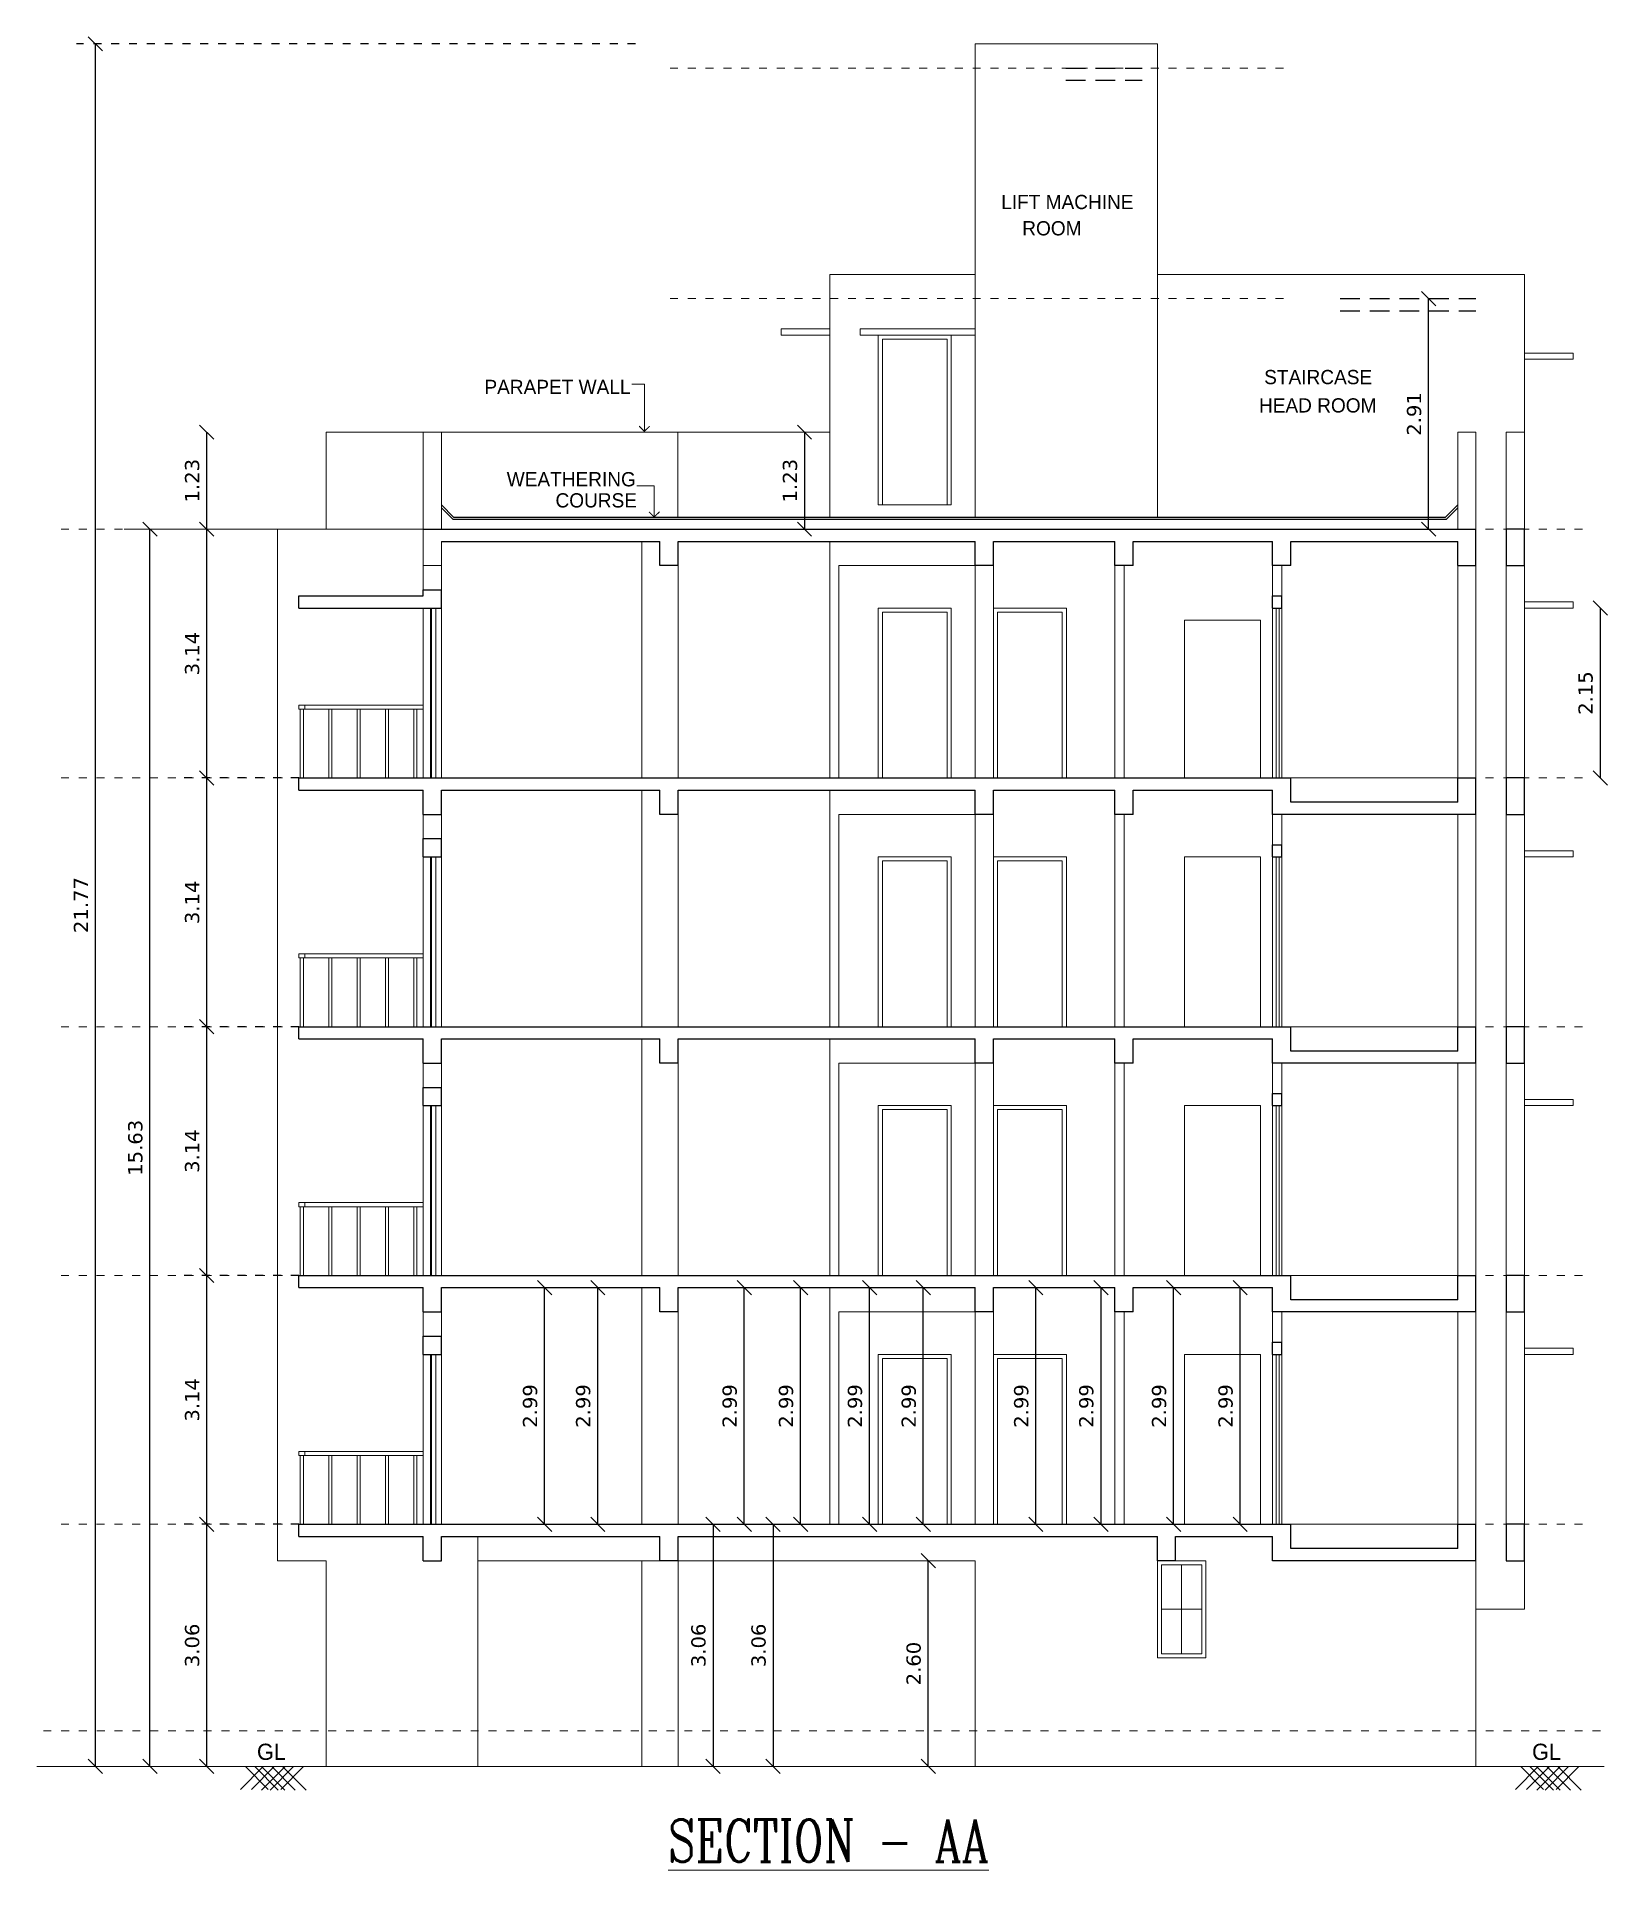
# Model space of a CAD drawing. Header units: metres. Extents: x 922 to 1088, y 813 to 878.
# Drawn here: x 1043.1 to 1062.94, y 854.54 to 877.71 of the extents above; entities that cross this region are included whole.
import ezdxf

# ---------------------------------------------------------------- set-up
doc = ezdxf.new("R2010")
doc.units = ezdxf.units.M
doc.header["$MEASUREMENT"] = 0
doc.header["$PDMODE"] = 2
doc.header["$PDSIZE"] = 50
for name, pattern in [('DOT2', [0.125, 0, -0.125]), ('DOTX2', [0.5, 0, -0.5]), ('HIDDEN', [0.375, 0.25, -0.125])]:
    doc.linetypes.add(name, pattern=pattern)
doc.layers.get('0').update_dxf_attribs({"lineweight": 0})
doc.layers.get('Defpoints').update_dxf_attribs({"lineweight": 0})
for name, color, linetype in [('BLK_1_FLR_0_REGULAR_ROOM_1', 117, 'Continuous'), ('BLK_1_FLR_0_REGULAR_ROOM_2', 117, 'Continuous'), ('BLK_1_FLR_1_AC_ROOM_1', 117, 'Continuous'), ('BLK_1_FLR_1_AC_ROOM_2', 117, 'Continuous'), ('BLK_1_FLR_1_AC_ROOM_3', 117, 'Continuous'), ('BLK_1_FLR_1_AC_ROOM_4', 117, 'Continuous'), ('BLK_1_FLR_1_AC_ROOM_5', 117, 'Continuous'), ('BLK_1_FLR_1_AC_ROOM_6', 117, 'Continuous'), ('BLK_1_FLR_1_REGULAR_ROOM_1', 117, 'Continuous'), ('BLK_1_FLR_1_REGULAR_ROOM_2', 117, 'Continuous'), ('BLK_1_FLR_1_WC_BATH_HT', 223, 'Continuous'), ('BLK_1_PARAPET_HT', 233, 'Continuous'), ('BLK_n_SHADE_OVERHANG', 3, 'Continuous'), ('COLUMN', 2, 'Continuous'), ('flr hts', 252, 'HIDDEN'), ('HAT', 15, 'Continuous')]:
    doc.layers.add(name, color=color, linetype=linetype)
for name, color, linetype, lineweight in [('BLK_1_FLR_1_KITCHEN', 163, 'Continuous', 0), ('DIM', 3, 'Continuous', 0), ('DOOR', 8, 'Continuous', 0), ('ED', 30, 'Continuous', 0), ('ROOM TEXT', 7, 'Continuous', 0), ('TEXT', 7, 'Continuous', 0), ('wall', 7, 'Continuous', 0)]:
    doc.layers.add(name, color=color, linetype=linetype, lineweight=lineweight)
doc.styles.add('GPL$0$ROMANC', font='romanc', dxfattribs={"width": 0.75})
doc.styles.get("Standard").update_dxf_attribs({"font": 'verdana.ttf', "height": 0.18})
doc.styles.add('UATEXT', font='GOTHIC.TTF')
doc.styles.add('USA', font='GOTHIC.TTF', dxfattribs={"width": 0.8})
doc.dimstyles.new('ED', dxfattribs={"dimscale": 0, "dimtxt": 0.18, "dimasz": 0.18, "dimexe": 0, "dimexo": 0, "dimgap": 0.09, "dimtad": 1, "dimtoh": 1, "dimzin": 3, "dimdsep": 46, "dimtxsty": 'Standard', "dimblk": 'OBLIQUE', "dimcen": 0.09, "dimse1": 1, "dimse2": 1, "dimclrd": 251, "dimclrt": 30, "dimadec": 0, "dimazin": 0, "dimtfac": 1, "dimtmove": 0, "dimatfit": 3, "dimldrblk": 'ARCHTICK', "dimfxl": 0, "dimtolj": 1, "dimtzin": 0, "dimarcsym": 0})
doc.dimstyles.get("Standard").update_dxf_attribs({"dimscale": 0, "dimtxt": 0.18, "dimasz": 0.18, "dimexe": 0.18, "dimexo": 0.0625, "dimgap": 0.09, "dimtad": 1, "dimtoh": 1, "dimzin": 0, "dimdsep": 46, "dimtxsty": 'Standard', "dimblk": 'OBLIQUE', "dimcen": 0.09, "dimse1": 1, "dimse2": 1, "dimadec": 0, "dimazin": 0, "dimtfac": 1, "dimtofl": 0, "dimtmove": 0, "dimatfit": 3, "dimldrblk": 'OBLIQUE', "dimfxl": 0, "dimtolj": 1, "dimtzin": 0, "dimarcsym": 0})

msp = doc.modelspace()

# ---------------------------------------------------------------- texts
at = {"layer": 'DIM', "style": 'USA'}
for p in [(1045.881, 855.937), (1061.993, 855.937)]:
    msp.add_text('GL', height=0.2044, dxfattribs=at).set_placement(p)
at = {"layer": 'ROOM TEXT', "style": 'UATEXT'}
for s, p in [('LIFT MACHINE', (1055.285, 875.532)), ('ROOM', (1055.551, 875.2)), ('STAIRCASE', (1058.608, 873.32)), ('PARAPET WALL', (1048.755, 873.195)), ('HEAD ROOM', (1058.542, 872.962)), ('WEATHERING', (1049.037, 872.029)), ('COURSE', (1049.653, 871.762))]:
    msp.add_text(s, height=0.18, dxfattribs=at).set_placement(p)
at = {"layer": 'TEXT', "style": 'GPL$0$ROMANC', "width": 0.75}
msp.add_text('%%USECTION - AA', height=0.53667, dxfattribs=at).set_placement((1051.076, 854.649))

# ---------------------------------------------------------------- blocks, each defined once
blk = doc.blocks.new('A')
at = {"const_width": 0.512}
blk.add_lwpolyline([(-2.82, -2.38), (0, 0), (2.38, -2.82)], dxfattribs=at)
blk = doc.blocks.new('_Oblique')
at = {"color": 0, "linetype": 'ByBlock', "lineweight": -2}
blk.add_line((-0.5, -0.5), (0.5, 0.5), dxfattribs=at)
blk = doc.blocks.new('*D273')
at = {"layer": 'Defpoints', "color": 0}
for p in [(1045.247, 858.914), (1046.755, 858.914), (1046.755, 855.854)]:
    blk.add_point(p, dxfattribs=at)
at = {"layer": 'ED', "color": 251, "lineweight": -2}
blk.add_line((1045.247, 855.854), (1045.247, 858.914), dxfattribs=at)
at = {"layer": 'ED', "color": 251, "lineweight": -2, "xscale": 0.18, "yscale": 0.18, "zscale": 0.18}
for p, rotation in [((1045.247, 858.914), 90), ((1045.247, 855.854), 270)]:
    blk.add_blockref('_Oblique', p, dxfattribs=dict(at, rotation=rotation))
at = {"layer": 'ED', "color": 30, "insert": (1045.063, 857.384), "char_height": 0.18, "attachment_point": 5, "rotation": 90}
blk.add_mtext('\\A1;3.06', dxfattribs=at)
blk = doc.blocks.new('_ArchTick')
at = {"color": 0, "const_width": 0.15}
blk.add_lwpolyline([(-0.5, -0.5), (0.5, 0.5)], dxfattribs=at)
blk = doc.blocks.new('*D274')
at = {"layer": 'Defpoints', "color": 0}
for p in [(1045.247, 862.058), (1046.41, 862.058), (1046.654, 858.914)]:
    blk.add_point(p, dxfattribs=at)
at = {"layer": 'ED', "color": 251, "lineweight": -2}
blk.add_line((1045.247, 858.914), (1045.247, 862.058), dxfattribs=at)
at = {"layer": 'ED', "color": 251, "lineweight": -2, "xscale": 0.18, "yscale": 0.18, "zscale": 0.18}
for p, rotation in [((1045.247, 862.058), 90), ((1045.247, 858.914), 270)]:
    blk.add_blockref('_Oblique', p, dxfattribs=dict(at, rotation=rotation))
at = {"layer": 'ED', "color": 30, "insert": (1045.063, 860.486), "char_height": 0.18, "attachment_point": 5, "rotation": 90}
blk.add_mtext('\\A1;3.14', dxfattribs=at)
blk = doc.blocks.new('*D275')
at = {"layer": 'Defpoints', "color": 0}
for p in [(1045.247, 865.201), (1046.41, 865.201), (1046.41, 862.058)]:
    blk.add_point(p, dxfattribs=at)
at = {"layer": 'ED', "color": 251, "lineweight": -2}
blk.add_line((1045.247, 862.058), (1045.247, 865.201), dxfattribs=at)
at = {"layer": 'ED', "color": 251, "lineweight": -2, "xscale": 0.18, "yscale": 0.18, "zscale": 0.18}
for p, rotation in [((1045.247, 865.201), 90), ((1045.247, 862.058), 270)]:
    blk.add_blockref('_Oblique', p, dxfattribs=dict(at, rotation=rotation))
at = {"layer": 'ED', "color": 30, "insert": (1045.063, 863.629), "char_height": 0.18, "attachment_point": 5, "rotation": 90}
blk.add_mtext('\\A1;3.14', dxfattribs=at)
blk = doc.blocks.new('*D276')
at = {"layer": 'Defpoints', "color": 0}
for p in [(1045.247, 868.344), (1046.41, 868.344), (1046.41, 865.201)]:
    blk.add_point(p, dxfattribs=at)
at = {"layer": 'ED', "color": 251, "lineweight": -2}
blk.add_line((1045.247, 865.201), (1045.247, 868.344), dxfattribs=at)
at = {"layer": 'ED', "color": 251, "lineweight": -2, "xscale": 0.18, "yscale": 0.18, "zscale": 0.18}
for p, rotation in [((1045.247, 868.344), 90), ((1045.247, 865.201), 270)]:
    blk.add_blockref('_Oblique', p, dxfattribs=dict(at, rotation=rotation))
at = {"layer": 'ED', "color": 30, "insert": (1045.063, 866.773), "char_height": 0.18, "attachment_point": 5, "rotation": 90}
blk.add_mtext('\\A1;3.14', dxfattribs=at)
blk = doc.blocks.new('*D277')
at = {"layer": 'Defpoints', "color": 0}
for p in [(1045.247, 871.488), (1047.982, 871.488), (1045.553, 868.344)]:
    blk.add_point(p, dxfattribs=at)
at = {"layer": 'ED', "color": 251, "lineweight": -2}
blk.add_line((1045.247, 868.344), (1045.247, 871.488), dxfattribs=at)
at = {"layer": 'ED', "color": 251, "lineweight": -2, "xscale": 0.18, "yscale": 0.18, "zscale": 0.18}
for p, rotation in [((1045.247, 871.488), 90), ((1045.247, 868.344), 270)]:
    blk.add_blockref('_Oblique', p, dxfattribs=dict(at, rotation=rotation))
at = {"layer": 'ED', "color": 30, "insert": (1045.063, 869.916), "char_height": 0.18, "attachment_point": 5, "rotation": 90}
blk.add_mtext('\\A1;3.14', dxfattribs=at)
blk = doc.blocks.new('*D278')
at = {"layer": 'Defpoints', "color": 0}
for p in [(1045.247, 872.714), (1047.982, 872.714), (1047.982, 871.488)]:
    blk.add_point(p, dxfattribs=at)
at = {"layer": 'wall', "color": 251, "lineweight": -2}
blk.add_line((1045.247, 871.488), (1045.247, 872.714), dxfattribs=at)
at = {"layer": 'wall', "color": 251, "lineweight": -2, "xscale": 0.18, "yscale": 0.18, "zscale": 0.18}
for p, rotation in [((1045.247, 872.714), 90), ((1045.247, 871.488), 270)]:
    blk.add_blockref('_Oblique', p, dxfattribs=dict(at, rotation=rotation))
at = {"layer": 'wall', "color": 30, "insert": (1045.063, 872.101), "char_height": 0.18, "attachment_point": 5, "rotation": 90}
blk.add_mtext('\\A1;1.23', dxfattribs=at)
blk = doc.blocks.new('*D67')
at = {"layer": 'Defpoints', "color": 0}
for p in [(1044.528, 871.488), (1045.247, 871.488), (1045.247, 855.854)]:
    blk.add_point(p, dxfattribs=at)
at = {"layer": 'ED', "color": 251, "lineweight": -2}
blk.add_line((1044.528, 855.854), (1044.528, 871.488), dxfattribs=at)
at = {"layer": 'ED', "color": 251, "lineweight": -2, "xscale": 0.18, "yscale": 0.18, "zscale": 0.18}
for p, rotation in [((1044.528, 871.488), 90), ((1044.528, 855.854), 270)]:
    blk.add_blockref('_Oblique', p, dxfattribs=dict(at, rotation=rotation))
at = {"layer": 'ED', "color": 30, "insert": (1044.345, 863.671), "char_height": 0.18, "attachment_point": 5, "rotation": 90}
blk.add_mtext('\\A1;15.63', dxfattribs=at)
blk = doc.blocks.new('*D279')
at = {"layer": 'Defpoints', "color": 0}
for p in [(1043.839, 877.621), (1054.958, 877.621), (1044.528, 855.854)]:
    blk.add_point(p, dxfattribs=at)
at = {"layer": 'ED', "color": 251, "lineweight": -2}
blk.add_line((1043.839, 855.854), (1043.839, 877.621), dxfattribs=at)
at = {"layer": 'ED', "color": 251, "lineweight": -2, "xscale": 0.18, "yscale": 0.18, "zscale": 0.18}
for p, rotation in [((1043.839, 877.621), 90), ((1043.839, 855.854), 270)]:
    blk.add_blockref('_Oblique', p, dxfattribs=dict(at, rotation=rotation))
at = {"layer": 'ED', "color": 30, "insert": (1043.657, 866.738), "char_height": 0.18, "attachment_point": 5, "rotation": 90}
blk.add_mtext('\\A1;21.77', dxfattribs=at)
blk = doc.blocks.new('*D280')
at = {"layer": 'Defpoints', "color": 0}
for p in [(1060.686, 874.401), (1061.053, 874.401), (1061.053, 871.488)]:
    blk.add_point(p, dxfattribs=at)
at = {"layer": 'ED', "color": 251, "lineweight": -2}
blk.add_line((1060.686, 871.488), (1060.686, 874.401), dxfattribs=at)
at = {"layer": 'ED', "color": 251, "lineweight": -2, "xscale": 0.18, "yscale": 0.18, "zscale": 0.18}
for p, rotation in [((1060.686, 874.401), 90), ((1060.686, 871.488), 270)]:
    blk.add_blockref('_Oblique', p, dxfattribs=dict(at, rotation=rotation))
at = {"layer": 'ED', "color": 30, "insert": (1060.503, 872.944), "char_height": 0.18, "attachment_point": 5, "rotation": 90}
blk.add_mtext('\\A1;2.91', dxfattribs=at)
blk = doc.blocks.new('*D281')
at = {"layer": 'Defpoints', "color": 0}
for p in [(1054.363, 858.454), (1054.958, 858.454), (1054.958, 855.854)]:
    blk.add_point(p, dxfattribs=at)
at = {"layer": 'ED', "color": 251, "lineweight": -2}
blk.add_line((1054.363, 855.854), (1054.363, 858.454), dxfattribs=at)
at = {"layer": 'ED', "color": 251, "lineweight": -2, "xscale": 0.18, "yscale": 0.18, "zscale": 0.18}
for p, rotation in [((1054.363, 858.454), 90), ((1054.363, 855.854), 270)]:
    blk.add_blockref('_Oblique', p, dxfattribs=dict(at, rotation=rotation))
at = {"layer": 'ED', "color": 30, "insert": (1054.179, 857.154), "char_height": 0.18, "attachment_point": 5, "rotation": 90}
blk.add_mtext('\\A1;2.60', dxfattribs=at)
blk = doc.blocks.new('*D336')
at = {"layer": 'BLK_1_FLR_0_REGULAR_ROOM_1', "color": 0, "lineweight": -2}
blk.add_line((1051.644, 858.914), (1051.644, 855.854), dxfattribs=at)
at = {"layer": 'Defpoints', "color": 0}
for p in [(1051.202, 858.914), (1051.202, 855.854), (1051.644, 855.854)]:
    blk.add_point(p, dxfattribs=at)
at = {"layer": 'BLK_1_FLR_0_REGULAR_ROOM_1', "color": 0, "lineweight": -2, "xscale": 0.18, "yscale": 0.18, "zscale": 0.18}
for p, rotation in [((1051.644, 858.914), 90), ((1051.644, 855.854), 270)]:
    blk.add_blockref('_Oblique', p, dxfattribs=dict(at, rotation=rotation))
at = {"layer": 'BLK_1_FLR_0_REGULAR_ROOM_1', "color": 0, "insert": (1051.461, 857.384), "char_height": 0.18, "attachment_point": 5, "rotation": 90}
blk.add_mtext('\\A1;3.06', dxfattribs=at)
blk = doc.blocks.new('*D337')
at = {"layer": 'BLK_1_FLR_1_REGULAR_ROOM_1', "color": 0, "lineweight": -2}
blk.add_line((1055.723, 858.914), (1055.723, 861.904), dxfattribs=at)
at = {"layer": 'Defpoints', "color": 0}
for p in [(1055.28, 861.904), (1055.723, 861.904), (1055.28, 858.914)]:
    blk.add_point(p, dxfattribs=at)
at = {"layer": 'BLK_1_FLR_1_REGULAR_ROOM_1', "color": 0, "lineweight": -2, "xscale": 0.18, "yscale": 0.18, "zscale": 0.18}
for p, rotation in [((1055.723, 861.904), 90), ((1055.723, 858.914), 270)]:
    blk.add_blockref('_Oblique', p, dxfattribs=dict(at, rotation=rotation))
at = {"layer": 'BLK_1_FLR_1_REGULAR_ROOM_1', "color": 0, "insert": (1055.539, 860.409), "char_height": 0.18, "attachment_point": 5, "rotation": 90}
blk.add_mtext('\\A1;2.99', dxfattribs=at)
blk = doc.blocks.new('*D338')
at = {"layer": 'BLK_1_FLR_1_REGULAR_ROOM_2', "color": 0, "lineweight": -2}
blk.add_line((1056.545, 861.904), (1056.545, 858.914), dxfattribs=at)
at = {"layer": 'Defpoints', "color": 0}
for p in [(1055.7, 861.904), (1055.7, 858.914), (1056.545, 858.914)]:
    blk.add_point(p, dxfattribs=at)
at = {"layer": 'BLK_1_FLR_1_REGULAR_ROOM_2', "color": 0, "lineweight": -2, "xscale": 0.18, "yscale": 0.18, "zscale": 0.18}
for p, rotation in [((1056.545, 861.904), 90), ((1056.545, 858.914), 270)]:
    blk.add_blockref('_Oblique', p, dxfattribs=dict(at, rotation=rotation))
at = {"layer": 'BLK_1_FLR_1_REGULAR_ROOM_2', "color": 0, "insert": (1056.361, 860.409), "char_height": 0.18, "attachment_point": 5, "rotation": 90}
blk.add_mtext('\\A1;2.99', dxfattribs=at)
blk = doc.blocks.new('*D339')
at = {"layer": 'BLK_1_FLR_1_WC_BATH_HT', "color": 0, "lineweight": -2}
blk.add_line((1057.464, 858.914), (1057.464, 861.904), dxfattribs=at)
at = {"layer": 'Defpoints', "color": 0}
for p in [(1056.22, 861.904), (1057.464, 861.904), (1056.22, 858.914)]:
    blk.add_point(p, dxfattribs=at)
at = {"layer": 'BLK_1_FLR_1_WC_BATH_HT', "color": 0, "lineweight": -2, "xscale": 0.18, "yscale": 0.18, "zscale": 0.18}
for p, rotation in [((1057.464, 861.904), 90), ((1057.464, 858.914), 270)]:
    blk.add_blockref('_Oblique', p, dxfattribs=dict(at, rotation=rotation))
at = {"layer": 'BLK_1_FLR_1_WC_BATH_HT', "color": 0, "insert": (1057.281, 860.409), "char_height": 0.18, "attachment_point": 5, "rotation": 90}
blk.add_mtext('\\A1;2.99', dxfattribs=at)
blk = doc.blocks.new('*D340')
at = {"layer": 'BLK_1_PARAPET_HT', "color": 0, "lineweight": -2}
blk.add_line((1052.8, 872.714), (1052.8, 871.488), dxfattribs=at)
at = {"layer": 'Defpoints', "color": 0}
for p in [(1053.118, 872.714), (1052.8, 871.488), (1053.118, 871.488)]:
    blk.add_point(p, dxfattribs=at)
at = {"layer": 'BLK_1_PARAPET_HT', "color": 0, "lineweight": -2, "xscale": 0.18, "yscale": 0.18, "zscale": 0.18}
for p, rotation in [((1052.8, 872.714), 90), ((1052.8, 871.488), 270)]:
    blk.add_blockref('_Oblique', p, dxfattribs=dict(at, rotation=rotation))
at = {"layer": 'BLK_1_PARAPET_HT', "color": 0, "insert": (1052.617, 872.101), "char_height": 0.18, "attachment_point": 5, "rotation": 90}
blk.add_mtext('\\A1;1.23', dxfattribs=at)
blk = doc.blocks.new('*D379')
at = {"layer": 'BLK_n_SHADE_OVERHANG', "color": 0, "lineweight": -2}
blk.add_line((1062.854, 870.491), (1062.854, 868.344), dxfattribs=at)
at = {"layer": 'Defpoints', "color": 0}
for p in [(1061.897, 870.491), (1061.897, 868.344), (1062.854, 868.344)]:
    blk.add_point(p, dxfattribs=at)
at = {"layer": 'BLK_n_SHADE_OVERHANG', "color": 0, "lineweight": -2, "xscale": 0.18, "yscale": 0.18, "zscale": 0.18}
for p, rotation in [((1062.854, 870.491), 90), ((1062.854, 868.344), 270)]:
    blk.add_blockref('_Oblique', p, dxfattribs=dict(at, rotation=rotation))
at = {"layer": 'BLK_n_SHADE_OVERHANG', "color": 0, "insert": (1062.67, 869.418), "char_height": 0.18, "attachment_point": 5, "rotation": 90}
blk.add_mtext('\\A1;2.15', dxfattribs=at)
blk = doc.blocks.new('*D381')
at = {"layer": 'BLK_1_FLR_1_KITCHEN', "color": 0, "lineweight": -2}
blk.add_line((1058.304, 858.914), (1058.304, 861.904), dxfattribs=at)
at = {"layer": 'Defpoints', "color": 0}
for p in [(1057.122, 861.904), (1058.304, 861.904), (1057.122, 858.914)]:
    blk.add_point(p, dxfattribs=at)
at = {"layer": 'BLK_1_FLR_1_KITCHEN', "color": 0, "lineweight": -2, "xscale": 0.18, "yscale": 0.18, "zscale": 0.18}
for p, rotation in [((1058.304, 861.904), 90), ((1058.304, 858.914), 270)]:
    blk.add_blockref('_Oblique', p, dxfattribs=dict(at, rotation=rotation))
at = {"layer": 'BLK_1_FLR_1_KITCHEN', "color": 0, "insert": (1058.121, 860.409), "char_height": 0.18, "attachment_point": 5, "rotation": 90}
blk.add_mtext('\\A1;2.99', dxfattribs=at)
blk = doc.blocks.new('*D382')
at = {"layer": 'BLK_1_FLR_1_AC_ROOM_1', "color": 0, "lineweight": -2}
blk.add_line((1049.516, 858.914), (1049.516, 861.904), dxfattribs=at)
at = {"layer": 'Defpoints', "color": 0}
for p in [(1049.171, 861.904), (1049.516, 861.904), (1049.171, 858.914)]:
    blk.add_point(p, dxfattribs=at)
at = {"layer": 'BLK_1_FLR_1_AC_ROOM_1', "color": 0, "lineweight": -2, "xscale": 0.18, "yscale": 0.18, "zscale": 0.18}
for p, rotation in [((1049.516, 861.904), 90), ((1049.516, 858.914), 270)]:
    blk.add_blockref('_Oblique', p, dxfattribs=dict(at, rotation=rotation))
at = {"layer": 'BLK_1_FLR_1_AC_ROOM_1', "color": 0, "insert": (1049.333, 860.409), "char_height": 0.18, "attachment_point": 5, "rotation": 90}
blk.add_mtext('\\A1;2.99', dxfattribs=at)
blk = doc.blocks.new('*D383')
at = {"layer": 'BLK_1_FLR_1_AC_ROOM_2', "color": 0, "lineweight": -2}
blk.add_line((1050.188, 858.914), (1050.188, 861.904), dxfattribs=at)
at = {"layer": 'Defpoints', "color": 0}
for p in [(1049.852, 861.904), (1050.188, 861.904), (1049.852, 858.914)]:
    blk.add_point(p, dxfattribs=at)
at = {"layer": 'BLK_1_FLR_1_AC_ROOM_2', "color": 0, "lineweight": -2, "xscale": 0.18, "yscale": 0.18, "zscale": 0.18}
for p, rotation in [((1050.188, 861.904), 90), ((1050.188, 858.914), 270)]:
    blk.add_blockref('_Oblique', p, dxfattribs=dict(at, rotation=rotation))
at = {"layer": 'BLK_1_FLR_1_AC_ROOM_2', "color": 0, "insert": (1050.004, 860.409), "char_height": 0.18, "attachment_point": 5, "rotation": 90}
blk.add_mtext('\\A1;2.99', dxfattribs=at)
blk = doc.blocks.new('*D384')
at = {"layer": 'BLK_1_FLR_1_AC_ROOM_3', "color": 0, "lineweight": -2}
blk.add_line((1052.039, 858.914), (1052.039, 861.904), dxfattribs=at)
at = {"layer": 'Defpoints', "color": 0}
for p in [(1051.703, 861.904), (1052.039, 861.904), (1051.703, 858.914)]:
    blk.add_point(p, dxfattribs=at)
at = {"layer": 'BLK_1_FLR_1_AC_ROOM_3', "color": 0, "lineweight": -2, "xscale": 0.18, "yscale": 0.18, "zscale": 0.18}
for p, rotation in [((1052.039, 861.904), 90), ((1052.039, 858.914), 270)]:
    blk.add_blockref('_Oblique', p, dxfattribs=dict(at, rotation=rotation))
at = {"layer": 'BLK_1_FLR_1_AC_ROOM_3', "color": 0, "insert": (1051.855, 860.409), "char_height": 0.18, "attachment_point": 5, "rotation": 90}
blk.add_mtext('\\A1;2.99', dxfattribs=at)
blk = doc.blocks.new('*D385')
at = {"layer": 'BLK_1_FLR_1_AC_ROOM_4', "color": 0, "lineweight": -2}
blk.add_line((1052.751, 858.914), (1052.751, 861.904), dxfattribs=at)
at = {"layer": 'Defpoints', "color": 0}
for p in [(1052.415, 861.904), (1052.751, 861.904), (1052.415, 858.914)]:
    blk.add_point(p, dxfattribs=at)
at = {"layer": 'BLK_1_FLR_1_AC_ROOM_4', "color": 0, "lineweight": -2, "xscale": 0.18, "yscale": 0.18, "zscale": 0.18}
for p, rotation in [((1052.751, 861.904), 90), ((1052.751, 858.914), 270)]:
    blk.add_blockref('_Oblique', p, dxfattribs=dict(at, rotation=rotation))
at = {"layer": 'BLK_1_FLR_1_AC_ROOM_4', "color": 0, "insert": (1052.567, 860.409), "char_height": 0.18, "attachment_point": 5, "rotation": 90}
blk.add_mtext('\\A1;2.99', dxfattribs=at)
blk = doc.blocks.new('*D386')
at = {"layer": 'BLK_1_FLR_1_AC_ROOM_5', "color": 0, "lineweight": -2}
blk.add_line((1053.622, 858.914), (1053.622, 861.904), dxfattribs=at)
at = {"layer": 'Defpoints', "color": 0}
for p in [(1053.286, 861.904), (1053.622, 861.904), (1053.286, 858.914)]:
    blk.add_point(p, dxfattribs=at)
at = {"layer": 'BLK_1_FLR_1_AC_ROOM_5', "color": 0, "lineweight": -2, "xscale": 0.18, "yscale": 0.18, "zscale": 0.18}
for p, rotation in [((1053.622, 861.904), 90), ((1053.622, 858.914), 270)]:
    blk.add_blockref('_Oblique', p, dxfattribs=dict(at, rotation=rotation))
at = {"layer": 'BLK_1_FLR_1_AC_ROOM_5', "color": 0, "insert": (1053.438, 860.409), "char_height": 0.18, "attachment_point": 5, "rotation": 90}
blk.add_mtext('\\A1;2.99', dxfattribs=at)
blk = doc.blocks.new('*D387')
at = {"layer": 'BLK_1_FLR_1_AC_ROOM_6', "color": 0, "lineweight": -2}
blk.add_line((1054.301, 858.914), (1054.301, 861.904), dxfattribs=at)
at = {"layer": 'Defpoints', "color": 0}
for p in [(1053.966, 861.904), (1054.301, 861.904), (1053.966, 858.914)]:
    blk.add_point(p, dxfattribs=at)
at = {"layer": 'BLK_1_FLR_1_AC_ROOM_6', "color": 0, "lineweight": -2, "xscale": 0.18, "yscale": 0.18, "zscale": 0.18}
for p, rotation in [((1054.301, 861.904), 90), ((1054.301, 858.914), 270)]:
    blk.add_blockref('_Oblique', p, dxfattribs=dict(at, rotation=rotation))
at = {"layer": 'BLK_1_FLR_1_AC_ROOM_6', "color": 0, "insert": (1054.118, 860.409), "char_height": 0.18, "attachment_point": 5, "rotation": 90}
blk.add_mtext('\\A1;2.99', dxfattribs=at)
blk = doc.blocks.new('*D396')
at = {"layer": 'BLK_1_FLR_0_REGULAR_ROOM_2', "color": 0, "lineweight": -2}
blk.add_line((1052.403, 858.914), (1052.403, 855.854), dxfattribs=at)
at = {"layer": 'Defpoints', "color": 0}
for p in [(1051.961, 858.914), (1051.961, 855.854), (1052.403, 855.854)]:
    blk.add_point(p, dxfattribs=at)
at = {"layer": 'BLK_1_FLR_0_REGULAR_ROOM_2', "color": 0, "lineweight": -2, "xscale": 0.18, "yscale": 0.18, "zscale": 0.18}
for p, rotation in [((1052.403, 858.914), 90), ((1052.403, 855.854), 270)]:
    blk.add_blockref('_Oblique', p, dxfattribs=dict(at, rotation=rotation))
at = {"layer": 'BLK_1_FLR_0_REGULAR_ROOM_2', "color": 0, "insert": (1052.22, 857.384), "char_height": 0.18, "attachment_point": 5, "rotation": 90}
blk.add_mtext('\\A1;3.06', dxfattribs=at)

# ---------------------------------------------------------------- dimensions: what is measured, and where the dimension line sits
at = {"layer": 'BLK_1_FLR_0_REGULAR_ROOM_1', "color": 1}
dim = msp.add_linear_dim(base=(1051.644, 855.854), p1=(1051.202, 858.914), p2=(1051.202, 855.854), angle=90, dimstyle='Standard', override={"dimscale": 1}, dxfattribs=at)
dim.commit()
dim.dimension.update_dxf_attribs({"geometry": '*D336', "text_midpoint": (1051.461, 857.384)})
at = {"layer": 'BLK_1_FLR_0_REGULAR_ROOM_2', "color": 1}
dim = msp.add_linear_dim(base=(1052.403, 855.854), p1=(1051.961, 858.914), p2=(1051.961, 855.854), angle=90, dimstyle='Standard', override={"dimscale": 1}, dxfattribs=at)
dim.commit()
dim.dimension.update_dxf_attribs({"geometry": '*D396', "text_midpoint": (1052.22, 857.384)})
at = {"layer": 'BLK_1_FLR_1_AC_ROOM_1', "color": 1}
dim = msp.add_linear_dim(base=(1049.516, 861.904), p1=(1049.171, 858.914), p2=(1049.171, 861.904), angle=90, dimstyle='Standard', override={"dimscale": 1}, dxfattribs=at)
dim.commit()
dim.dimension.update_dxf_attribs({"geometry": '*D382', "text_midpoint": (1049.333, 860.409)})
at = {"layer": 'BLK_1_FLR_1_AC_ROOM_2', "color": 1}
dim = msp.add_linear_dim(base=(1050.188, 861.904), p1=(1049.852, 858.914), p2=(1049.852, 861.904), angle=90, dimstyle='Standard', override={"dimscale": 1}, dxfattribs=at)
dim.commit()
dim.dimension.update_dxf_attribs({"geometry": '*D383', "text_midpoint": (1050.004, 860.409)})
at = {"layer": 'BLK_1_FLR_1_AC_ROOM_3', "color": 1}
dim = msp.add_linear_dim(base=(1052.039, 861.904), p1=(1051.703, 858.914), p2=(1051.703, 861.904), angle=90, dimstyle='Standard', override={"dimscale": 1}, dxfattribs=at)
dim.commit()
dim.dimension.update_dxf_attribs({"geometry": '*D384', "text_midpoint": (1051.855, 860.409)})
at = {"layer": 'BLK_1_FLR_1_AC_ROOM_4', "color": 1}
dim = msp.add_linear_dim(base=(1052.751, 861.904), p1=(1052.415, 858.914), p2=(1052.415, 861.904), angle=90, dimstyle='Standard', override={"dimscale": 1}, dxfattribs=at)
dim.commit()
dim.dimension.update_dxf_attribs({"geometry": '*D385', "text_midpoint": (1052.567, 860.409)})
at = {"layer": 'BLK_1_FLR_1_AC_ROOM_5', "color": 1}
dim = msp.add_linear_dim(base=(1053.622, 861.904), p1=(1053.286, 858.914), p2=(1053.286, 861.904), angle=90, dimstyle='Standard', override={"dimscale": 1}, dxfattribs=at)
dim.commit()
dim.dimension.update_dxf_attribs({"geometry": '*D386', "text_midpoint": (1053.438, 860.409)})
at = {"layer": 'BLK_1_FLR_1_AC_ROOM_6', "color": 1}
dim = msp.add_linear_dim(base=(1054.301, 861.904), p1=(1053.966, 858.914), p2=(1053.966, 861.904), angle=90, dimstyle='Standard', override={"dimscale": 1}, dxfattribs=at)
dim.commit()
dim.dimension.update_dxf_attribs({"geometry": '*D387', "text_midpoint": (1054.118, 860.409)})
at = {"layer": 'BLK_1_FLR_1_KITCHEN', "color": 1}
dim = msp.add_linear_dim(base=(1058.304, 861.904), p1=(1057.122, 858.914), p2=(1057.122, 861.904), angle=90, dimstyle='Standard', override={"dimscale": 1}, dxfattribs=at)
dim.commit()
dim.dimension.update_dxf_attribs({"geometry": '*D381', "text_midpoint": (1058.121, 860.409)})
at = {"layer": 'BLK_1_FLR_1_REGULAR_ROOM_1', "color": 1}
dim = msp.add_linear_dim(base=(1055.723, 861.904), p1=(1055.28, 858.914), p2=(1055.28, 861.904), angle=90, dimstyle='Standard', override={"dimscale": 1}, dxfattribs=at)
dim.commit()
dim.dimension.update_dxf_attribs({"geometry": '*D337', "text_midpoint": (1055.539, 860.409)})
at = {"layer": 'BLK_1_FLR_1_REGULAR_ROOM_2', "color": 1}
dim = msp.add_linear_dim(base=(1056.545, 858.914), p1=(1055.7, 861.904), p2=(1055.7, 858.914), angle=90, dimstyle='Standard', override={"dimscale": 1}, dxfattribs=at)
dim.commit()
dim.dimension.update_dxf_attribs({"geometry": '*D338', "text_midpoint": (1056.361, 860.409)})
at = {"layer": 'BLK_1_FLR_1_WC_BATH_HT'}
dim = msp.add_linear_dim(base=(1057.464, 861.904), p1=(1056.22, 858.914), p2=(1056.22, 861.904), angle=90, dimstyle='Standard', override={"dimscale": 1}, dxfattribs=at)
dim.commit()
dim.dimension.update_dxf_attribs({"geometry": '*D339', "text_midpoint": (1057.281, 860.409)})
at = {"layer": 'BLK_1_PARAPET_HT'}
dim = msp.add_linear_dim(base=(1052.8, 871.488), p1=(1053.118, 872.714), p2=(1053.118, 871.488), angle=90, dimstyle='Standard', override={"dimscale": 1}, dxfattribs=at)
dim.commit()
dim.dimension.update_dxf_attribs({"geometry": '*D340', "text_midpoint": (1052.617, 872.101)})
at = {"layer": 'BLK_n_SHADE_OVERHANG'}
dim = msp.add_linear_dim(base=(1062.854, 868.344), p1=(1061.897, 870.491), p2=(1061.897, 868.344), angle=90, dimstyle='Standard', override={"dimscale": 1}, dxfattribs=at)
dim.commit()
dim.dimension.update_dxf_attribs({"geometry": '*D379', "text_midpoint": (1062.67, 869.418)})
at = {"layer": 'ED'}
for base, p1, p2, picture, middle in [((1043.839, 877.621), (1044.528, 855.854), (1054.958, 877.621), '*D279', (1043.657, 866.738)), ((1060.686, 874.401), (1061.053, 871.488), (1061.053, 874.401), '*D280', (1060.503, 872.944)), ((1044.528, 871.488), (1045.247, 855.854), (1045.247, 871.488), '*D67', (1044.345, 863.671)), ((1045.247, 871.488), (1045.553, 868.344), (1047.982, 871.488), '*D277', (1045.063, 869.916)), ((1045.247, 868.344), (1046.41, 865.201), (1046.41, 868.344), '*D276', (1045.063, 866.773)), ((1045.247, 865.201), (1046.41, 862.058), (1046.41, 865.201), '*D275', (1045.063, 863.629)), ((1045.247, 862.058), (1046.654, 858.914), (1046.41, 862.058), '*D274', (1045.063, 860.486)), ((1045.247, 858.914), (1046.755, 855.854), (1046.755, 858.914), '*D273', (1045.063, 857.384)), ((1054.363, 858.454), (1054.958, 855.854), (1054.958, 858.454), '*D281', (1054.179, 857.154))]:
    dim = msp.add_linear_dim(base=base, p1=p1, p2=p2, angle=90, dimstyle='ED', override={"dimscale": 1, "dimpost": '\\X'}, dxfattribs=at)
    dim.commit()
    dim.dimension.update_dxf_attribs({"geometry": picture, "text_midpoint": middle})
at = {"layer": 'wall', "color": 1}
dim = msp.add_linear_dim(base=(1045.247, 872.714), p1=(1047.982, 871.488), p2=(1047.982, 872.714), angle=90, dimstyle='ED', override={"dimscale": 1, "dimpost": '\\X'}, dxfattribs=at)
dim.commit()
dim.dimension.update_dxf_attribs({"geometry": '*D278', "text_midpoint": (1045.063, 872.101)})

# ---------------------------------------------------------------- linework, layer by layer
at = {"color": 251, "linetype": 'DOT2'}
for p, q in [((1051.1, 877.314), (1058.855, 877.314)), ((1051.1, 874.401), (1058.855, 874.401)), ((1043.405, 871.488), (1062.667, 871.488)), ((1043.405, 868.344), (1062.667, 868.344)), ((1043.405, 865.201), (1062.667, 865.201)), ((1043.405, 862.058), (1062.667, 862.058)), ((1043.405, 858.914), (1062.667, 858.914)), ((1043.182, 856.304), (1062.905, 856.304))]:
    msp.add_line(p, q, dxfattribs=at)
at = {"layer": 'COLUMN', "linetype": 'HIDDEN'}
for p, q in [((1056.102, 877.314), (1057.065, 877.314)), ((1056.102, 877.161), (1057.065, 877.161)), ((1059.566, 874.401), (1061.283, 874.401)), ((1059.566, 874.248), (1061.283, 874.248))]:
    msp.add_line(p, q, dxfattribs=at)
at = {"layer": 'COLUMN', "linetype": 'Continuous'}
for p, q in [((1047.982, 871.488), (1061.283, 871.488)), ((1061.283, 871.028), (1061.283, 871.488)), ((1048.212, 871.334), (1050.972, 871.334)), ((1050.972, 871.028), (1050.972, 871.334)), ((1051.202, 871.334), (1054.958, 871.334)), ((1051.202, 871.028), (1051.202, 871.334)), ((1054.958, 871.028), (1054.958, 871.334)), ((1055.188, 871.334), (1056.722, 871.334)), ((1055.188, 871.028), (1055.188, 871.334)), ((1056.722, 871.028), (1056.722, 871.334)), ((1056.952, 871.334), (1058.715, 871.334)), ((1056.952, 871.028), (1056.952, 871.334)), ((1058.715, 871.028), (1058.715, 871.334)), ((1058.945, 871.334), (1061.053, 871.334)), ((1058.945, 871.028), (1058.945, 871.334)), ((1061.053, 871.028), (1061.053, 871.334)), ((1051.202, 871.028), (1050.972, 871.028)), ((1055.188, 871.028), (1054.958, 871.028)), ((1056.952, 871.028), (1056.722, 871.028)), ((1058.945, 871.028), (1058.715, 871.028)), ((1061.053, 871.028), (1061.283, 871.028)), ((1047.982, 870.721), (1048.212, 870.721)), ((1047.982, 870.644), (1047.982, 870.721)), ((1048.212, 870.491), (1048.212, 870.721)), ((1046.41, 870.491), (1046.41, 870.644)), ((1046.41, 870.644), (1047.982, 870.644)), ((1046.41, 870.491), (1047.982, 870.491)), ((1047.982, 870.491), (1048.212, 870.491)), ((1058.715, 870.644), (1058.83, 870.644)), ((1058.715, 870.491), (1058.715, 870.644)), ((1058.715, 870.491), (1058.83, 870.491)), ((1058.83, 870.491), (1058.83, 870.644)), ((1046.41, 868.344), (1058.945, 868.344)), ((1046.41, 868.191), (1046.41, 868.344)), ((1046.41, 868.191), (1047.982, 868.191)), ((1047.982, 867.884), (1047.982, 868.191)), ((1048.212, 867.884), (1048.212, 868.191)), ((1048.212, 868.191), (1050.972, 868.191)), ((1050.972, 867.884), (1050.972, 868.191)), ((1051.202, 868.191), (1054.958, 868.191)), ((1051.202, 867.884), (1051.202, 868.191)), ((1054.958, 867.884), (1054.958, 868.191)), ((1055.188, 868.191), (1056.722, 868.191)), ((1055.188, 867.884), (1055.188, 868.191)), ((1056.722, 867.884), (1056.722, 868.191)), ((1056.952, 868.191), (1058.715, 868.191)), ((1056.952, 867.884), (1056.952, 868.191)), ((1058.715, 867.884), (1058.715, 868.191)), ((1058.945, 868.038), (1058.945, 868.344)), ((1061.053, 868.344), (1061.283, 868.344)), ((1061.053, 868.038), (1061.053, 868.344)), ((1061.283, 867.884), (1061.283, 868.344)), ((1061.053, 868.038), (1058.945, 868.038)), ((1047.982, 867.884), (1048.212, 867.884)), ((1051.202, 867.884), (1050.972, 867.884)), ((1055.188, 867.884), (1054.958, 867.884)), ((1056.952, 867.884), (1056.722, 867.884)), ((1061.283, 867.884), (1058.715, 867.884)), ((1047.982, 867.578), (1048.212, 867.578)), ((1047.982, 867.348), (1047.982, 867.578)), ((1048.212, 867.348), (1048.212, 867.578)), ((1058.715, 867.501), (1058.83, 867.501)), ((1058.715, 867.348), (1058.715, 867.501)), ((1058.83, 867.348), (1058.83, 867.501)), ((1047.982, 867.348), (1048.212, 867.348)), ((1058.715, 867.348), (1058.83, 867.348)), ((1046.41, 865.201), (1058.945, 865.201)), ((1046.41, 865.048), (1046.41, 865.201)), ((1058.945, 864.894), (1058.945, 865.201)), ((1061.053, 865.201), (1061.283, 865.201)), ((1061.053, 864.894), (1061.053, 865.201)), ((1061.283, 864.741), (1061.283, 865.201)), ((1046.41, 865.048), (1047.982, 865.048)), ((1047.982, 864.741), (1047.982, 865.048)), ((1048.212, 864.741), (1048.212, 865.048)), ((1048.212, 865.048), (1050.972, 865.048)), ((1050.972, 864.741), (1050.972, 865.048)), ((1051.202, 865.048), (1054.958, 865.048)), ((1051.202, 864.741), (1051.202, 865.048)), ((1054.958, 864.741), (1054.958, 865.048)), ((1055.188, 865.048), (1056.722, 865.048)), ((1055.188, 864.741), (1055.188, 865.048)), ((1056.722, 864.741), (1056.722, 865.048)), ((1056.952, 865.048), (1058.715, 865.048)), ((1056.952, 864.741), (1056.952, 865.048)), ((1058.715, 864.741), (1058.715, 865.048)), ((1047.982, 864.741), (1048.212, 864.741)), ((1051.202, 864.741), (1050.972, 864.741)), ((1055.188, 864.741), (1054.958, 864.741)), ((1056.952, 864.741), (1056.722, 864.741)), ((1061.283, 864.741), (1058.715, 864.741)), ((1061.053, 864.894), (1058.945, 864.894)), ((1047.982, 864.434), (1048.212, 864.434)), ((1047.982, 864.204), (1047.982, 864.434)), ((1048.212, 864.204), (1048.212, 864.434)), ((1058.715, 864.358), (1058.83, 864.358)), ((1058.715, 864.204), (1058.715, 864.358)), ((1058.83, 864.204), (1058.83, 864.358)), ((1047.982, 864.204), (1048.212, 864.204)), ((1058.715, 864.204), (1058.83, 864.204)), ((1046.41, 862.058), (1058.945, 862.058)), ((1046.41, 861.904), (1046.41, 862.058)), ((1058.945, 861.751), (1058.945, 862.058)), ((1061.053, 862.058), (1061.283, 862.058)), ((1061.053, 861.751), (1061.053, 862.058)), ((1061.283, 861.598), (1061.283, 862.058)), ((1046.41, 861.904), (1047.982, 861.904)), ((1047.982, 861.598), (1047.982, 861.904)), ((1048.212, 861.598), (1048.212, 861.904)), ((1048.212, 861.904), (1050.972, 861.904)), ((1050.972, 861.598), (1050.972, 861.904)), ((1051.202, 861.904), (1054.958, 861.904)), ((1051.202, 861.598), (1051.202, 861.904)), ((1054.958, 861.598), (1054.958, 861.904)), ((1055.188, 861.904), (1056.722, 861.904)), ((1055.188, 861.598), (1055.188, 861.904)), ((1056.722, 861.598), (1056.722, 861.904)), ((1056.952, 861.904), (1058.715, 861.904)), ((1056.952, 861.598), (1056.952, 861.904)), ((1058.715, 861.598), (1058.715, 861.904)), ((1061.053, 861.751), (1058.945, 861.751)), ((1047.982, 861.598), (1048.212, 861.598)), ((1051.202, 861.598), (1050.972, 861.598)), ((1055.188, 861.598), (1054.958, 861.598)), ((1056.952, 861.598), (1056.722, 861.598)), ((1061.283, 861.598), (1058.715, 861.598)), ((1047.982, 861.291), (1048.212, 861.291)), ((1047.982, 861.061), (1047.982, 861.291)), ((1048.212, 861.061), (1048.212, 861.291)), ((1047.982, 861.061), (1048.212, 861.061)), ((1058.715, 861.214), (1058.83, 861.214)), ((1058.715, 861.061), (1058.715, 861.214)), ((1058.715, 861.061), (1058.83, 861.061)), ((1058.83, 861.061), (1058.83, 861.214)), ((1046.41, 858.914), (1058.945, 858.914)), ((1046.41, 858.761), (1046.41, 858.914)), ((1058.945, 858.608), (1058.945, 858.914)), ((1061.053, 858.914), (1061.283, 858.914)), ((1061.053, 858.608), (1061.053, 858.914)), ((1061.283, 858.454), (1061.283, 858.914)), ((1046.41, 858.761), (1047.982, 858.761)), ((1047.982, 858.454), (1047.982, 858.761)), ((1048.212, 858.454), (1048.212, 858.761)), ((1048.212, 858.761), (1050.972, 858.761)), ((1050.972, 858.454), (1050.972, 858.761)), ((1051.202, 858.761), (1057.258, 858.761)), ((1051.202, 858.454), (1051.202, 858.761)), ((1057.258, 858.454), (1057.258, 858.761)), ((1057.488, 858.761), (1058.715, 858.761)), ((1057.488, 858.454), (1057.488, 858.761)), ((1058.715, 858.454), (1058.715, 858.761)), ((1047.982, 858.454), (1048.212, 858.454)), ((1051.202, 858.454), (1050.972, 858.454)), ((1057.488, 858.454), (1057.258, 858.454)), ((1061.283, 858.454), (1058.715, 858.454)), ((1061.053, 858.608), (1058.945, 858.608))]:
    msp.add_line(p, q, dxfattribs=at)
for points in [[(1061.667, 871.028), (1061.897, 871.028), (1061.897, 871.488), (1061.667, 871.488)], [(1061.667, 867.884), (1061.897, 867.884), (1061.897, 868.344), (1061.667, 868.344)], [(1061.667, 864.741), (1061.897, 864.741), (1061.897, 865.201), (1061.667, 865.201)], [(1061.667, 861.598), (1061.897, 861.598), (1061.897, 862.058), (1061.667, 862.058)], [(1061.667, 858.454), (1061.897, 858.454), (1061.897, 858.914), (1061.667, 858.914)]]:
    msp.add_lwpolyline(points, close=True, dxfattribs=at)
at = {"layer": 'DIM'}
for p, q in [((1050.776, 873.319), (1050.617, 873.319)), ((1050.776, 872.724), (1050.776, 873.319)), ((1050.9, 872.037), (1050.683, 872.037)), ((1050.9, 871.641), (1050.9, 872.037))]:
    msp.add_line(p, q, dxfattribs=at)
at = {"layer": 'DOOR', "linetype": 'Continuous'}
for p, q in [((1053.732, 871.794), (1054.652, 871.794)), ((1054.958, 868.344), (1054.958, 871.028)), ((1055.188, 868.344), (1055.188, 871.028)), ((1048.072, 870.491), (1048.072, 868.344)), ((1048.086, 870.491), (1048.086, 868.344)), ((1048.141, 870.491), (1048.141, 868.344)), ((1058.758, 870.491), (1058.758, 868.344)), ((1058.796, 870.491), (1058.796, 868.344)), ((1046.41, 869.264), (1046.487, 869.264)), ((1046.429, 869.213), (1046.429, 868.344)), ((1046.467, 869.213), (1046.467, 868.344)), ((1046.487, 869.264), (1047.982, 869.264)), ((1046.487, 869.213), (1047.982, 869.213)), ((1046.788, 869.213), (1046.788, 868.344)), ((1046.826, 869.213), (1046.826, 868.344)), ((1047.147, 869.213), (1047.147, 868.344)), ((1047.185, 869.213), (1047.185, 868.344)), ((1047.506, 869.213), (1047.506, 868.344)), ((1047.544, 869.213), (1047.544, 868.344)), ((1047.865, 869.213), (1047.865, 868.344)), ((1047.903, 869.213), (1047.903, 868.344)), ((1061.053, 868.344), (1058.945, 868.344)), ((1048.072, 867.348), (1048.072, 865.201)), ((1048.086, 867.348), (1048.086, 865.201)), ((1048.141, 867.348), (1048.141, 865.201)), ((1058.758, 867.348), (1058.758, 865.201)), ((1058.796, 867.348), (1058.796, 865.201)), ((1046.41, 866.121), (1046.487, 866.121)), ((1046.487, 866.121), (1047.982, 866.121)), ((1046.429, 866.07), (1046.429, 865.201)), ((1046.467, 866.07), (1046.467, 865.201)), ((1046.487, 866.07), (1047.982, 866.07)), ((1046.788, 866.07), (1046.788, 865.201)), ((1046.826, 866.07), (1046.826, 865.201)), ((1047.147, 866.07), (1047.147, 865.201)), ((1047.185, 866.07), (1047.185, 865.201)), ((1047.506, 866.07), (1047.506, 865.201)), ((1047.544, 866.07), (1047.544, 865.201)), ((1047.865, 866.07), (1047.865, 865.201)), ((1047.903, 866.07), (1047.903, 865.201)), ((1061.053, 865.201), (1058.945, 865.201)), ((1048.072, 864.204), (1048.072, 862.058)), ((1048.086, 864.204), (1048.086, 862.058)), ((1048.141, 864.204), (1048.141, 862.058)), ((1058.758, 864.204), (1058.758, 862.058)), ((1058.796, 864.204), (1058.796, 862.058)), ((1046.41, 862.978), (1046.487, 862.978)), ((1046.429, 862.927), (1046.429, 862.058)), ((1046.467, 862.927), (1046.467, 862.058)), ((1046.487, 862.978), (1047.982, 862.978)), ((1046.487, 862.927), (1047.982, 862.927)), ((1046.788, 862.927), (1046.788, 862.058)), ((1046.826, 862.927), (1046.826, 862.058)), ((1047.147, 862.927), (1047.147, 862.058)), ((1047.185, 862.927), (1047.185, 862.058)), ((1047.506, 862.927), (1047.506, 862.058)), ((1047.544, 862.927), (1047.544, 862.058)), ((1047.865, 862.927), (1047.865, 862.058)), ((1047.903, 862.927), (1047.903, 862.058)), ((1061.053, 862.058), (1058.945, 862.058)), ((1048.072, 861.061), (1048.072, 858.914)), ((1048.086, 861.061), (1048.086, 858.914)), ((1048.141, 861.061), (1048.141, 858.914)), ((1058.758, 861.061), (1058.758, 858.914)), ((1058.796, 861.061), (1058.796, 858.914)), ((1046.41, 859.834), (1046.487, 859.834)), ((1046.487, 859.834), (1047.982, 859.834)), ((1046.429, 859.783), (1046.429, 858.914)), ((1046.467, 859.783), (1046.467, 858.914)), ((1046.487, 859.783), (1047.982, 859.783)), ((1046.788, 859.783), (1046.788, 858.914)), ((1046.826, 859.783), (1046.826, 858.914)), ((1047.147, 859.783), (1047.147, 858.914)), ((1047.185, 859.783), (1047.185, 858.914)), ((1047.506, 859.783), (1047.506, 858.914)), ((1047.544, 859.783), (1047.544, 858.914)), ((1047.865, 859.783), (1047.865, 858.914)), ((1047.903, 859.783), (1047.903, 858.914)), ((1061.053, 858.914), (1058.945, 858.914)), ((1057.565, 858.403), (1057.565, 857.279)), ((1057.309, 857.841), (1057.821, 857.841))]:
    msp.add_line(p, q, dxfattribs=at)
at = {"layer": 'DOOR'}
for p, q in [((1045.959, 855.854), (1045.672, 855.564)), ((1045.737, 855.854), (1046.024, 855.564)), ((1046.099, 855.854), (1045.812, 855.564)), ((1045.854, 855.854), (1046.151, 855.553)), ((1045.938, 855.854), (1046.235, 855.553)), ((1046.237, 855.854), (1045.939, 855.553)), ((1046.343, 855.854), (1046.046, 855.553)), ((1046.067, 855.854), (1046.364, 855.553)), ((1046.47, 855.854), (1046.183, 855.564)), ((1046.205, 855.854), (1046.503, 855.553)), ((1062.071, 855.854), (1061.784, 855.564)), ((1061.849, 855.854), (1062.136, 855.564)), ((1062.211, 855.854), (1061.924, 855.564)), ((1061.966, 855.854), (1062.264, 855.553)), ((1062.05, 855.854), (1062.348, 855.553)), ((1062.349, 855.854), (1062.052, 855.553)), ((1062.455, 855.854), (1062.158, 855.553)), ((1062.18, 855.854), (1062.477, 855.553)), ((1062.583, 855.854), (1062.296, 855.564)), ((1062.318, 855.854), (1062.615, 855.553))]:
    msp.add_line(p, q, dxfattribs=at)
at = {"layer": 'DOOR', "linetype": 'Continuous'}
for points in [[(1052.505, 873.941), (1053.118, 873.941), (1053.118, 874.018), (1052.505, 874.018)], [(1053.502, 873.941), (1054.958, 873.941), (1054.958, 874.018), (1053.502, 874.018)], [(1061.897, 873.634), (1062.51, 873.634), (1062.51, 873.711), (1061.897, 873.711)], [(1061.897, 870.491), (1062.51, 870.491), (1062.51, 870.568), (1061.897, 870.568)], [(1061.897, 867.348), (1062.51, 867.348), (1062.51, 867.424), (1061.897, 867.424)], [(1061.897, 864.204), (1062.51, 864.204), (1062.51, 864.281), (1061.897, 864.281)], [(1061.897, 861.061), (1062.51, 861.061), (1062.51, 861.138), (1061.897, 861.138)], [(1057.309, 857.279), (1057.821, 857.279), (1057.821, 858.403), (1057.309, 858.403)]]:
    msp.add_lwpolyline(points, close=True, dxfattribs=at)
for points in [[(1053.783, 871.794), (1053.783, 873.89), (1054.601, 873.89), (1054.601, 871.794)], [(1053.783, 868.344), (1053.783, 870.44), (1054.601, 870.44), (1054.601, 868.344)], [(1055.239, 868.344), (1055.239, 870.44), (1056.057, 870.44), (1056.057, 868.344)], [(1057.603, 868.344), (1057.603, 870.338), (1058.562, 870.338), (1058.562, 868.344)], [(1053.783, 865.201), (1053.783, 867.297), (1054.601, 867.297), (1054.601, 865.201)], [(1055.239, 865.201), (1055.239, 867.297), (1056.057, 867.297), (1056.057, 865.201)], [(1057.603, 865.201), (1057.603, 867.348), (1058.562, 867.348), (1058.562, 865.201)], [(1053.783, 862.058), (1053.783, 864.153), (1054.601, 864.153), (1054.601, 862.058)], [(1055.239, 862.058), (1055.239, 864.153), (1056.057, 864.153), (1056.057, 862.058)], [(1053.783, 858.914), (1053.783, 861.01), (1054.601, 861.01), (1054.601, 858.914)], [(1055.239, 858.914), (1055.239, 861.01), (1056.057, 861.01), (1056.057, 858.914)]]:
    msp.add_lwpolyline(points, dxfattribs=at)
at = {"layer": 'ED'}
for p, q in [((1054.958, 877.621), (1057.258, 877.621)), ((1054.958, 871.641), (1054.958, 877.621)), ((1057.258, 871.641), (1057.258, 877.621))]:
    msp.add_line(p, q, dxfattribs=at)
at = {"layer": 'ED', "color": 0}
msp.add_line((1043.098, 855.854), (1062.905, 855.854), dxfattribs=at)
at = {"layer": 'ED'}
for points in [[(1046.487, 869.213), (1046.41, 869.213), (1046.41, 869.264), (1046.487, 869.264)], [(1046.487, 866.07), (1046.41, 866.07), (1046.41, 866.121), (1046.487, 866.121)], [(1046.487, 862.927), (1046.41, 862.927), (1046.41, 862.978), (1046.487, 862.978)], [(1046.487, 859.783), (1046.41, 859.783), (1046.41, 859.834), (1046.487, 859.834)]]:
    msp.add_lwpolyline(points, close=True, dxfattribs=at)
at = {"layer": 'flr hts', "linetype": 'DOTX2', "ltscale": 0.25}
for p, q in [((1050.665, 877.621), (1043.6, 877.621)), ((1046.41, 868.344), (1044.855, 868.344)), ((1046.41, 865.201), (1044.855, 865.201)), ((1046.41, 862.058), (1044.855, 862.058)), ((1046.41, 858.914), (1044.855, 858.914))]:
    msp.add_line(p, q, dxfattribs=at)
at = {"layer": 'HAT', "color": 8, "linetype": 'Continuous'}
for p, q in [((1048.365, 871.641), (1048.212, 871.795)), ((1048.355, 871.616), (1048.212, 871.759)), ((1060.9, 871.641), (1061.053, 871.795)), ((1060.911, 871.616), (1061.053, 871.759)), ((1048.355, 871.616), (1060.911, 871.616)), ((1048.365, 871.641), (1060.9, 871.641))]:
    msp.add_line(p, q, dxfattribs=at)
at = {"layer": 'wall', "color": 1}
for p, q in [((1053.118, 874.708), (1054.958, 874.708)), ((1053.118, 871.641), (1053.118, 874.708)), ((1057.258, 874.708), (1061.897, 874.708)), ((1061.897, 857.841), (1061.897, 874.708)), ((1046.755, 871.488), (1046.755, 872.714)), ((1047.982, 872.714), (1046.755, 872.714)), ((1047.982, 871.488), (1047.982, 872.714)), ((1047.982, 872.714), (1048.212, 872.714)), ((1048.212, 871.488), (1048.212, 872.714)), ((1048.212, 872.714), (1051.201, 872.714)), ((1051.201, 872.714), (1051.201, 871.641)), ((1051.201, 872.714), (1053.118, 872.714)), ((1061.053, 871.488), (1061.053, 872.714)), ((1061.283, 872.714), (1061.053, 872.714)), ((1061.283, 871.488), (1061.283, 872.714)), ((1061.667, 871.488), (1061.667, 872.714)), ((1061.667, 872.714), (1061.897, 872.714)), ((1047.982, 871.488), (1044.203, 871.488)), ((1046.142, 858.454), (1046.142, 871.488)), ((1047.982, 871.488), (1046.142, 871.488)), ((1047.982, 871.028), (1047.982, 871.488)), ((1048.212, 871.028), (1048.212, 871.334)), ((1050.742, 871.334), (1050.742, 868.344)), ((1053.118, 868.344), (1053.118, 871.334)), ((1047.982, 871.028), (1048.212, 871.028)), ((1047.982, 871.028), (1047.982, 870.721)), ((1048.212, 871.028), (1048.212, 870.721)), ((1051.202, 871.028), (1051.202, 868.344)), ((1053.233, 868.344), (1053.233, 871.028)), ((1054.958, 871.028), (1053.233, 871.028)), ((1056.722, 871.028), (1056.722, 868.344)), ((1056.837, 871.028), (1056.837, 868.344)), ((1058.715, 871.028), (1058.715, 870.644)), ((1058.83, 871.028), (1058.83, 870.644)), ((1061.053, 871.028), (1061.053, 868.344)), ((1061.283, 871.028), (1061.283, 868.344)), ((1061.667, 868.344), (1061.667, 871.028)), ((1047.982, 870.491), (1047.982, 868.344)), ((1048.212, 870.491), (1048.212, 868.344)), ((1058.715, 870.491), (1058.715, 868.344)), ((1058.83, 870.491), (1058.83, 868.344)), ((1050.742, 868.191), (1050.742, 865.201)), ((1053.118, 865.201), (1053.118, 868.191)), ((1047.982, 867.884), (1047.982, 867.578)), ((1048.212, 867.884), (1048.212, 867.578)), ((1051.202, 867.884), (1051.202, 865.201)), ((1053.233, 865.201), (1053.233, 867.884)), ((1054.958, 867.884), (1053.233, 867.884)), ((1054.958, 865.201), (1054.958, 867.884)), ((1055.188, 865.201), (1055.188, 867.884)), ((1056.722, 867.884), (1056.722, 865.201)), ((1056.837, 867.884), (1056.837, 865.201)), ((1058.715, 867.884), (1058.715, 867.501)), ((1058.83, 867.884), (1058.83, 867.501)), ((1061.053, 867.884), (1061.053, 865.201)), ((1061.283, 867.884), (1061.283, 865.201)), ((1061.667, 865.201), (1061.667, 867.884)), ((1047.982, 867.348), (1047.982, 865.201)), ((1048.212, 867.348), (1048.212, 865.201)), ((1058.715, 867.348), (1058.715, 865.201)), ((1058.83, 867.348), (1058.83, 865.201)), ((1050.742, 865.048), (1050.742, 862.058)), ((1053.118, 862.058), (1053.118, 865.048)), ((1047.982, 864.741), (1047.982, 864.434)), ((1048.212, 864.741), (1048.212, 864.434)), ((1051.202, 864.741), (1051.202, 862.058)), ((1053.233, 862.058), (1053.233, 864.741)), ((1054.958, 864.741), (1053.233, 864.741)), ((1054.958, 862.058), (1054.958, 864.741)), ((1055.188, 862.058), (1055.188, 864.741)), ((1056.722, 864.741), (1056.722, 862.058)), ((1056.837, 864.741), (1056.837, 862.058)), ((1058.715, 864.741), (1058.715, 864.358)), ((1058.83, 864.741), (1058.83, 864.358)), ((1061.053, 864.741), (1061.053, 862.058)), ((1061.283, 864.741), (1061.283, 862.058)), ((1061.667, 862.058), (1061.667, 864.741)), ((1047.982, 864.204), (1047.982, 862.058)), ((1048.212, 864.204), (1048.212, 862.058)), ((1058.715, 864.204), (1058.715, 862.058)), ((1058.83, 864.204), (1058.83, 862.058)), ((1050.742, 861.904), (1050.742, 858.914)), ((1053.118, 858.914), (1053.118, 861.904)), ((1047.982, 861.598), (1047.982, 861.291)), ((1048.212, 861.598), (1048.212, 861.291)), ((1051.202, 861.598), (1051.202, 858.914)), ((1053.233, 858.914), (1053.233, 861.598)), ((1054.958, 861.598), (1053.233, 861.598)), ((1054.958, 858.914), (1054.958, 861.598)), ((1055.188, 858.914), (1055.188, 861.598)), ((1056.722, 861.598), (1056.722, 858.914)), ((1056.837, 861.598), (1056.837, 858.914)), ((1058.715, 861.598), (1058.715, 861.214)), ((1058.83, 861.598), (1058.83, 861.214)), ((1061.053, 861.598), (1061.053, 858.914)), ((1061.283, 861.598), (1061.283, 858.914)), ((1061.667, 858.914), (1061.667, 861.598)), ((1047.982, 861.061), (1047.982, 858.914)), ((1048.212, 861.061), (1048.212, 858.914)), ((1058.715, 861.061), (1058.715, 858.914)), ((1058.83, 861.061), (1058.83, 858.914)), ((1048.672, 855.854), (1048.672, 858.761)), ((1046.755, 858.454), (1046.142, 858.454)), ((1046.755, 855.854), (1046.755, 858.454)), ((1048.672, 858.454), (1054.958, 858.454)), ((1050.742, 855.854), (1050.742, 858.454)), ((1051.202, 855.854), (1051.202, 858.454)), ((1054.958, 855.854), (1054.958, 858.454)), ((1061.283, 858.454), (1061.283, 855.854)), ((1061.283, 857.841), (1061.897, 857.841))]:
    msp.add_line(p, q, dxfattribs=at)
for points in [[(1053.732, 871.794), (1053.732, 873.941), (1054.652, 873.941), (1054.652, 871.794)], [(1053.732, 868.344), (1053.732, 870.491), (1054.652, 870.491), (1054.652, 868.344)], [(1055.188, 868.344), (1055.188, 870.491), (1056.108, 870.491), (1056.108, 868.344)], [(1053.732, 865.201), (1053.732, 867.348), (1054.652, 867.348), (1054.652, 865.201)], [(1055.188, 865.201), (1055.188, 867.348), (1056.108, 867.348), (1056.108, 865.201)], [(1053.732, 862.058), (1053.732, 864.204), (1054.652, 864.204), (1054.652, 862.058)], [(1055.188, 862.058), (1055.188, 864.204), (1056.108, 864.204), (1056.108, 862.058)], [(1057.603, 862.058), (1057.603, 864.204), (1058.562, 864.204), (1058.562, 862.058)], [(1053.732, 858.914), (1053.732, 861.061), (1054.652, 861.061), (1054.652, 858.914)], [(1055.188, 858.914), (1055.188, 861.061), (1056.108, 861.061), (1056.108, 858.914)], [(1057.603, 858.914), (1057.603, 861.061), (1058.562, 861.061), (1058.562, 858.914)]]:
    msp.add_lwpolyline(points, dxfattribs=at)
msp.add_lwpolyline([(1057.258, 857.228), (1057.872, 857.228), (1057.872, 858.454), (1057.258, 858.454)], close=True, dxfattribs=at)

# ---------------------------------------------------------------- block references
at = {"layer": 'DIM', "xscale": 0.0255555555555556, "yscale": 0.0255555555555556, "zscale": 0.0255555555555556, "rotation": 184.5234823530539}
for p in [(1050.776, 872.724), (1050.9, 871.641)]:
    msp.add_blockref('A', p, dxfattribs=at)

msp.set_redraw_order([(e.dxf.handle, doc.entitydb.next_handle()) for e in msp.query("TEXT MTEXT ATTDEF DIMENSION ARC_DIMENSION")])  # texts and dimensions are drawn at this point

doc.saveas('drawing.dxf')
